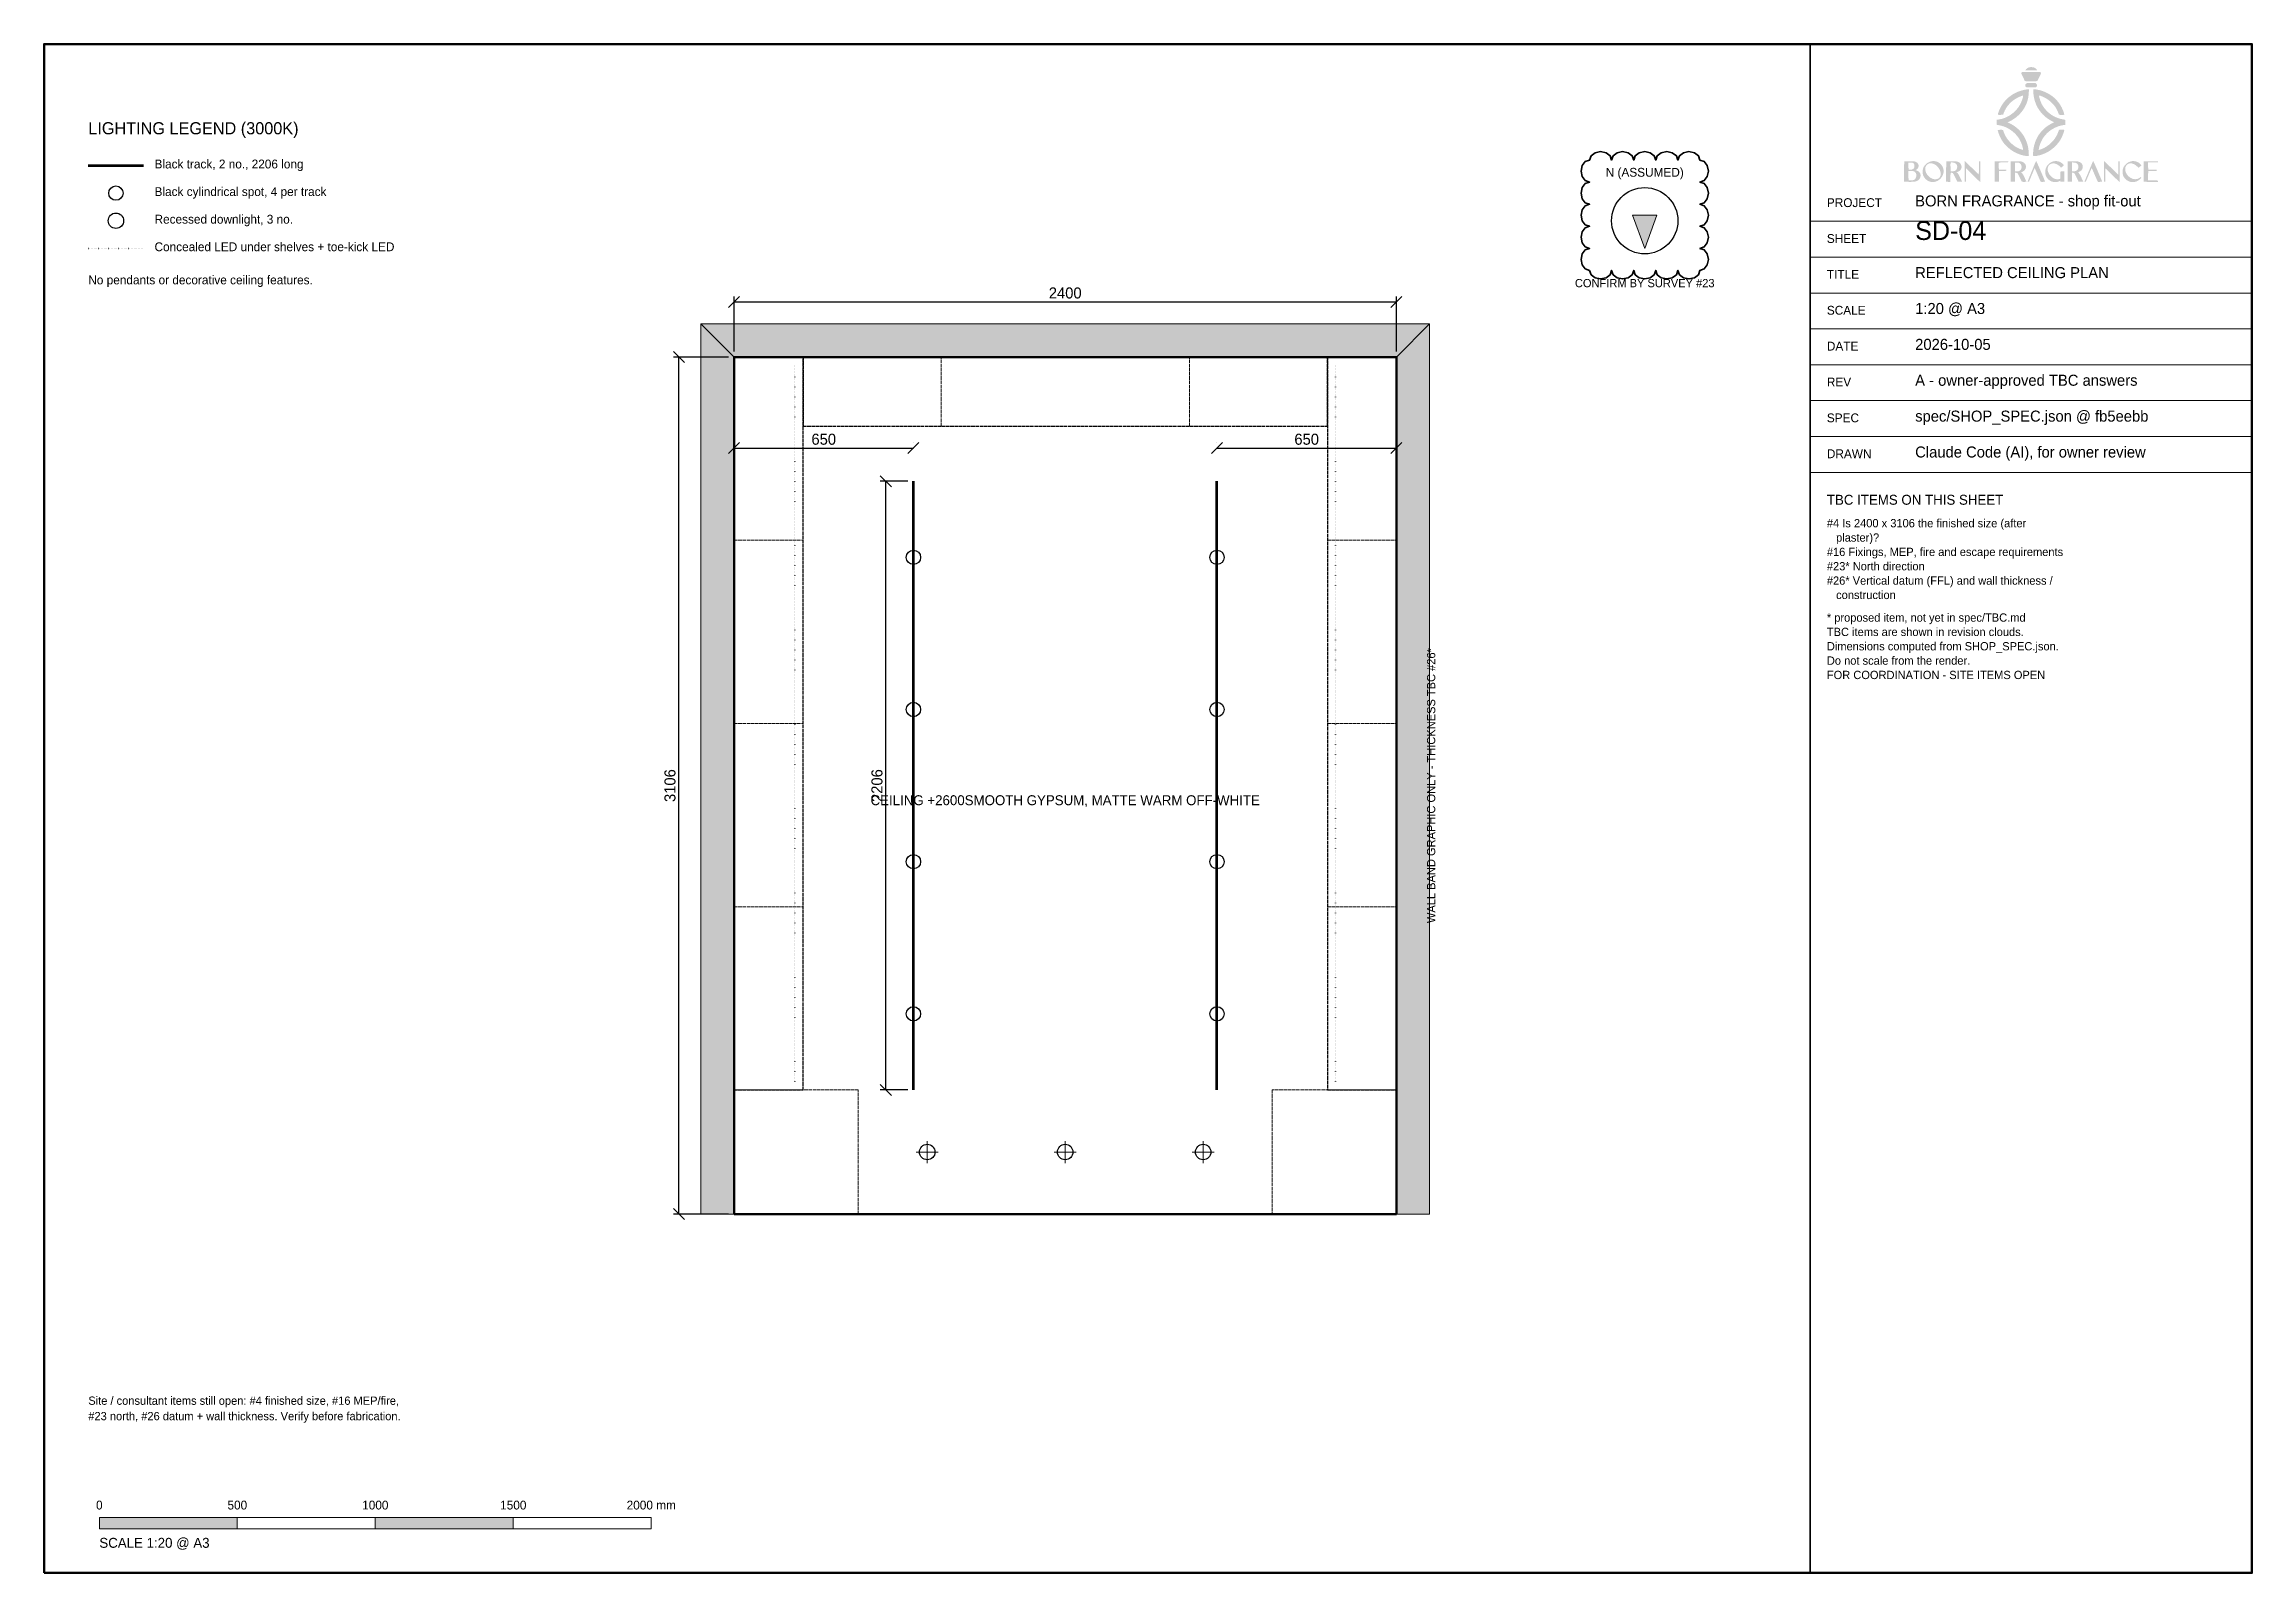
# Model space of a CAD drawing. Header units: millimetres. Extents: x 200 to 8200, y 200 to 5740.
import ezdxf
from ezdxf.enums import TextEntityAlignment as Align

# ---------------------------------------------------------------- set-up
doc = ezdxf.new("R2010")
doc.units = ezdxf.units.MM
doc.header["$LTSCALE"] = 10
doc.linetypes.add('DASHED', pattern=[1.524, 1.27, -0.254])
doc.linetypes.add('DOT', pattern=[0.508, 0, -0.508])
for name, color, linetype in [('A-DIMS', 4, 'Continuous'), ('A-FURN', 7, 'Continuous'), ('A-SHEET', 7, 'Continuous'), ('A-TBC-CLOUD', 1, 'Continuous'), ('A-TEXT', 7, 'Continuous'), ('A-WALL', 8, 'Continuous'), ('E-LED', 7, 'Continuous'), ('E-LIGHT', 7, 'Continuous'), ('E-TRACK', 7, 'Continuous')]:
    doc.layers.add(name, color=color, linetype=linetype)
doc.dimstyles.new('BF20', dxfattribs={"dimtxt": 40, "dimasz": 30, "dimexe": 20, "dimexo": 20, "dimgap": 12, "dimtad": 1, "dimdec": 0, "dimtsz": 20, "dimcen": 2.5, "dimazin": 3, "dimtfac": 1, "dimtmove": 0, "dimatfit": 3})

msp = doc.modelspace()

# ---------------------------------------------------------------- texts
at = {"layer": 'A-SHEET'}
for s, p in [('N (ASSUMED)', (6000, 5250)), ('0', (400, 420)), ('500', (900, 420)), ('1000', (1400, 420)), ('1500', (1900, 420)), ('2000 mm', (2400, 420))]:
    msp.add_text(s, height=32, dxfattribs=at).set_placement(p, align=Align.BOTTOM_CENTER)
for s, height, p in [('PROJECT', 32, (6660, 5140)), ('BORN FRAGRANCE - shop fit-out', 40, (6980, 5140)), ('SHEET', 32, (6660, 5010)), ('SD-04', 68, (6980, 5010)), ('TITLE', 32, (6660, 4880)), ('REFLECTED CEILING PLAN', 40, (6980, 4880)), ('1:20 @ A3', 40, (6980, 4750)), ('SCALE', 32, (6660, 4750)), ('DATE', 32, (6660, 4620)), ('2026-10-05', 40, (6980, 4620)), ('REV', 32, (6660, 4490)), ('A - owner-approved TBC answers', 40, (6980, 4490)), ('SPEC', 32, (6660, 4360)), ('spec/SHOP_SPEC.json @ fb5eebb', 40, (6980, 4360)), ('DRAWN', 32, (6660, 4230)), ('Claude Code (AI), for owner review', 40, (6980, 4230)), ('TBC ITEMS ON THIS SHEET', 36, (6660, 4060)), ('#4 Is 2400 x 3106 the finished size (after', 30, (6660, 3980)), ('   plaster)?', 30, (6660, 3928)), ('#16 Fixings, MEP, fire and escape requirements', 30, (6660, 3876)), ('#23* North direction', 30, (6660, 3824)), ('#26* Vertical datum (FFL) and wall thickness /', 30, (6660, 3772)), ('   construction', 30, (6660, 3720)), ('* proposed item, not yet in spec/TBC.md', 30, (6660, 3638)), ('TBC items are shown in revision clouds.', 30, (6660, 3586)), ('Dimensions computed from SHOP_SPEC.json.', 30, (6660, 3534)), ('Do not scale from the render.', 30, (6660, 3482)), ('FOR COORDINATION - SITE ITEMS OPEN', 30, (6660, 3430)), ('SCALE 1:20 @ A3', 36, (400, 280))]:
    msp.add_text(s, height=height, dxfattribs=at).set_placement(p, align=Align.BOTTOM_LEFT)
at = {"layer": 'A-TBC-CLOUD'}
msp.add_text('CONFIRM BY SURVEY #23', height=30, dxfattribs=at).set_placement((6000, 4850), align=Align.BOTTOM_CENTER)
msp.add_text('WALL BAND GRAPHIC ONLY - THICKNESS TBC #26*', height=30, rotation=90, dxfattribs=at).set_placement((5250, 3053), align=Align.BOTTOM_CENTER)
for s, p in [('Site / consultant items still open: #4 finished size, #16 MEP/fire,', (360, 800)), ('#23 north, #26 datum + wall thickness. Verify before fabrication.', (360, 744))]:
    msp.add_text(s, height=30, dxfattribs=at).set_placement(p, align=Align.BOTTOM_LEFT)
at = {"layer": 'A-TEXT'}
for s, height, p in [('LIGHTING LEGEND (3000K)', 44, (360, 5400)), ('Black track, 2 no., 2206 long', 32, (600, 5280)), ('Black cylindrical spot, 4 per track', 32, (600, 5180)), ('Recessed downlight, 3 no.', 32, (600, 5080)), ('Concealed LED under shelves + toe-kick LED', 32, (600, 4980)), ('No pendants or decorative ceiling features.', 32, (360, 4860))]:
    msp.add_text(s, height=height, dxfattribs=at).set_placement(p, align=Align.BOTTOM_LEFT)
msp.add_text('CEILING +2600SMOOTH GYPSUM, MATTE WARM OFF-WHITE', height=36, dxfattribs=at).set_placement((3900, 3000), align=Align.MIDDLE_CENTER)

# ---------------------------------------------------------------- dimensions: what is measured, and where the dimension line sits
at = {"layer": 'A-DIMS'}
for base, p1, p2 in [((2700, 4806), (2700, 4606), (5100, 4606)), ((2700, 4276), (2700, 4276), (3350, 4276)), ((4450, 4276), (4450, 4276), (5100, 4276))]:
    msp.add_linear_dim(base=base, p1=p1, p2=p2, dimstyle='BF20', dxfattribs=at).render()
for base, p1, p2 in [((2500, 1500), (2700, 1500), (2700, 4606)), ((3250, 1950), (3350, 1950), (3350, 4156))]:
    msp.add_linear_dim(base=base, p1=p1, p2=p2, angle=90, dimstyle='BF20', dxfattribs=at).render()

# ---------------------------------------------------------------- hatches: boundary and pattern name
at = {"layer": 'A-SHEET'}
h = msp.add_hatch(color=7, dxfattribs=at)
h.paths.add_polyline_path([(7391.9, 5655.5), (7391.2, 5655.3), (7390.4, 5654.9), (7389.6, 5654.6), (7388.8, 5654.2), (7388, 5653.8), (7387.2, 5653.3), (7386.5, 5652.9), (7385.9, 5652.5), (7384.8, 5651.7), (7383.7, 5650.8), (7382.6, 5649.8), (7381.6, 5648.8), (7380.7, 5647.8), (7380, 5646.9), (7379.6, 5646.2), (7379.4, 5645.7), (7379.8, 5645.6), (7380.9, 5645.4), (7382.7, 5645.3), (7385.1, 5645.2), (7388.2, 5645.2), (7391.9, 5645.1), (7396.1, 5645.1), (7400.8, 5645.1), (7406.9, 5645.1), (7411.8, 5645.1), (7415.5, 5645.2), (7418.3, 5645.2), (7420.2, 5645.4), (7421.4, 5645.5), (7422, 5645.7), (7422.2, 5646), (7422.1, 5646.2), (7421.9, 5646.6), (7421.5, 5647.1), (7421, 5647.7), (7420.4, 5648.4), (7419.7, 5649.1), (7419, 5649.8), (7418.2, 5650.5), (7417.1, 5651.5), (7416.1, 5652.3), (7415.1, 5653.1), (7414.1, 5653.7), (7413.2, 5654.2), (7412.2, 5654.7), (7411.2, 5655.1), (7410, 5655.5), (7407.9, 5656), (7405.6, 5656.4), (7403.2, 5656.6), (7400.7, 5656.7), (7398.3, 5656.7), (7396, 5656.4), (7393.8, 5656.1), (7391.9, 5655.5)])
h.paths.add_polyline_path([(7367.3, 5638.5), (7366.6, 5638), (7366, 5637.5), (7365.6, 5636.8), (7365.2, 5636), (7364.9, 5635.2), (7364.8, 5634.3), (7364.9, 5633.5), (7365.1, 5632.7), (7365.3, 5632.2), (7365.7, 5631.2), (7366.3, 5630), (7367.1, 5628.4), (7367.9, 5626.6), (7368.9, 5624.6), (7369.9, 5622.5), (7370.9, 5620.3), (7372, 5618.1), (7373, 5616), (7373.9, 5614.1), (7374.6, 5612.4), (7375.3, 5611), (7375.8, 5609.9), (7376.1, 5609.1), (7376.2, 5608.8), (7376.2, 5608.6), (7376.3, 5608.4), (7376.4, 5608.2), (7376.6, 5607.9), (7376.8, 5607.7), (7377, 5607.4), (7377.2, 5607.1), (7377.5, 5606.8), (7378, 5606.4), (7378.6, 5606.1), (7379.8, 5605.9), (7381.5, 5605.7), (7384.1, 5605.6), (7387.8, 5605.6), (7392.9, 5605.5), (7399.5, 5605.5), (7404.4, 5605.5), (7408.7, 5605.6), (7412.4, 5605.6), (7415.5, 5605.7), (7418, 5605.8), (7419.8, 5605.9), (7421.1, 5606.1), (7421.8, 5606.3), (7422.2, 5606.5), (7422.6, 5606.8), (7423, 5607.2), (7423.4, 5607.7), (7423.7, 5608.3), (7424.1, 5608.9), (7424.5, 5609.6), (7424.8, 5610.3), (7425.2, 5611.2), (7425.8, 5612.4), (7426.4, 5613.8), (7427.2, 5615.5), (7428.1, 5617.3), (7429.1, 5619.2), (7430, 5621.2), (7431, 5623.2), (7432.7, 5626.7), (7434, 5629.5), (7434.9, 5631.8), (7435.5, 5633.6), (7435.7, 5635), (7435.6, 5636.2), (7435.2, 5637.1), (7434.5, 5637.9), (7434, 5638.4), (7433.2, 5638.7), (7431.6, 5638.9), (7429, 5639.1), (7425.1, 5639.2), (7419.3, 5639.2), (7411.4, 5639.2), (7401, 5639.2), (7393.5, 5639.2), (7386.9, 5639.1), (7381.3, 5639.1), (7376.6, 5639), (7372.8, 5638.9), (7370, 5638.8), (7368.2, 5638.6), (7367.3, 5638.5)])
h.paths.add_polyline_path([(7382.9, 5597.8), (7381.2, 5596.4), (7379.9, 5594.7), (7379.2, 5592.8), (7378.9, 5590.8), (7379, 5588.8), (7379.7, 5586.9), (7380.8, 5585.3), (7382.5, 5584.1), (7384.6, 5583.7), (7388.7, 5583.4), (7394.1, 5583.2), (7400.2, 5583.2), (7406.3, 5583.2), (7411.7, 5583.4), (7415.8, 5583.7), (7417.9, 5584.1), (7419.5, 5585.3), (7420.6, 5586.8), (7421.3, 5588.5), (7421.5, 5590.5), (7421.3, 5592.4), (7420.6, 5594.4), (7419.5, 5596.1), (7417.9, 5597.7), (7417.3, 5598.1), (7416.6, 5598.5), (7415.6, 5598.7), (7414.2, 5598.9), (7412.2, 5599), (7409.3, 5599), (7405.5, 5599), (7400.6, 5599.1), (7395.8, 5599), (7392, 5599), (7389.2, 5599), (7387, 5598.9), (7385.5, 5598.7), (7384.4, 5598.5), (7383.6, 5598.2), (7382.9, 5597.8)])
h.paths.add_polyline_path([(7384.9, 5575.9), (7377.1, 5574.7), (7369.6, 5573), (7362.3, 5571), (7355.3, 5568.7), (7348.5, 5565.9), (7341.9, 5562.7), (7335.4, 5559.1), (7329, 5555), (7321, 5549.1), (7313.5, 5542.6), (7306.6, 5535.5), (7300.3, 5528), (7294.7, 5519.9), (7289.7, 5511.4), (7285.4, 5502.5), (7281.9, 5493.3), (7280.7, 5489.9), (7280, 5487.4), (7279.7, 5485.7), (7280, 5484.6), (7281, 5484), (7282.7, 5483.8), (7285.4, 5483.8), (7289.1, 5483.8), (7298.5, 5484), (7300.4, 5489.2), (7304.9, 5499.6), (7310.3, 5509.3), (7316.7, 5518.3), (7324.1, 5526.5), (7332.3, 5533.9), (7341.4, 5540.4), (7351.3, 5546.1), (7361.9, 5550.8), (7363.1, 5551.2), (7364.2, 5551.6), (7365.3, 5552), (7366.4, 5552.4), (7367.4, 5552.7), (7368.2, 5553), (7368.9, 5553.2), (7369.4, 5553.3), (7371.5, 5553.8), (7370.9, 5550), (7370, 5545.8), (7368.6, 5541), (7366.8, 5535.9), (7364.6, 5530.6), (7362.1, 5525.2), (7359.4, 5520.1), (7356.6, 5515.2), (7353.7, 5510.9), (7348.4, 5504.2), (7342.6, 5497.8), (7336.2, 5491.9), (7329.4, 5486.5), (7322.2, 5481.6), (7314.7, 5477.3), (7307, 5473.7), (7299.1, 5470.7), (7297.6, 5470.3), (7296, 5469.8), (7294.1, 5469.3), (7292.1, 5468.9), (7290.1, 5468.4), (7288, 5468), (7286, 5467.6), (7284.1, 5467.2), (7275.4, 5465.8), (7275.1, 5457.2), (7275, 5455.4), (7275, 5453.8), (7275, 5452.3), (7274.9, 5451), (7275, 5449.8), (7275, 5448.9), (7275, 5448.3), (7275.1, 5448.1), (7275.3, 5448), (7275.8, 5447.8), (7276.6, 5447.6), (7277.7, 5447.3), (7278.9, 5447.1), (7280.3, 5446.8), (7281.9, 5446.5), (7283.5, 5446.2), (7291.7, 5444.5), (7299.6, 5442.2), (7307.3, 5439.3), (7314.8, 5435.7), (7322, 5431.6), (7328.9, 5426.9), (7335.5, 5421.6), (7341.9, 5415.7), (7346, 5411.3), (7349.9, 5406.8), (7353.3, 5402.3), (7356.5, 5397.6), (7359.4, 5392.7), (7362, 5387.7), (7364.3, 5382.5), (7366.3, 5377.1), (7367.6, 5373.3), (7368.7, 5369.7), (7369.6, 5366.2), (7370.3, 5363.1), (7370.7, 5360.5), (7370.9, 5358.4), (7370.8, 5357.1), (7370.5, 5356.7), (7369.6, 5356.8), (7368.1, 5357.3), (7366.1, 5357.9), (7363.8, 5358.8), (7361.2, 5359.8), (7358.6, 5360.9), (7356, 5362), (7353.6, 5363.2), (7349.5, 5365.2), (7345.7, 5367.3), (7342.2, 5369.4), (7338.8, 5371.8), (7335.4, 5374.3), (7332.1, 5377.1), (7328.7, 5380.1), (7325.3, 5383.5), (7321, 5388), (7317.1, 5392.5), (7313.6, 5397.1), (7310.4, 5401.9), (7307.5, 5406.8), (7304.9, 5412), (7302.5, 5417.4), (7300.4, 5423.2), (7298.3, 5429.1), (7294.6, 5429.5), (7293.8, 5429.5), (7292.7, 5429.6), (7291.5, 5429.6), (7290.3, 5429.6), (7288.9, 5429.6), (7287.6, 5429.6), (7286.2, 5429.5), (7284.9, 5429.4), (7283.2, 5429.3), (7281.9, 5429.2), (7280.8, 5429.1), (7280.1, 5428.9), (7279.6, 5428.8), (7279.3, 5428.6), (7279.2, 5428.3), (7279.2, 5428), (7279.3, 5427.7), (7279.4, 5427.3), (7279.6, 5426.7), (7279.8, 5426), (7279.9, 5425.3), (7280.1, 5424.5), (7280.4, 5423.6), (7280.6, 5422.8), (7281.6, 5419.1), (7283, 5415.1), (7284.6, 5410.8), (7286.5, 5406.4), (7288.5, 5402), (7290.6, 5397.7), (7292.7, 5393.8), (7294.8, 5390.3), (7301.9, 5380.5), (7309.9, 5371.5), (7318.7, 5363.3), (7328.4, 5355.9), (7338.8, 5349.4), (7349.7, 5344), (7361.1, 5339.6), (7373, 5336.3), (7376.3, 5335.7), (7379.5, 5335.1), (7382.6, 5334.6), (7385.4, 5334.3), (7387.8, 5334.1), (7389.7, 5334.1), (7391, 5334.2), (7391.6, 5334.5), (7391.8, 5335.7), (7391.9, 5338.4), (7391.8, 5342), (7391.6, 5346.3), (7391.2, 5350.9), (7390.8, 5355.6), (7390.3, 5359.8), (7389.8, 5363.4), (7388, 5372.2), (7385.4, 5380.9), (7382.3, 5389.4), (7378.5, 5397.8), (7374.2, 5405.9), (7369.3, 5413.5), (7364, 5420.7), (7358.3, 5427.3), (7356.2, 5429.4), (7353.9, 5431.6), (7351.3, 5433.9), (7348.5, 5436.2), (7345.6, 5438.5), (7342.7, 5440.8), (7339.7, 5443), (7336.6, 5445.1), (7334.6, 5446.4), (7332, 5447.9), (7329.1, 5449.6), (7326, 5451.2), (7322.9, 5452.8), (7320, 5454.2), (7317.5, 5455.3), (7315.6, 5456.1), (7315.2, 5456.3), (7314.9, 5456.4), (7314.7, 5456.5), (7314.7, 5456.6), (7314.8, 5456.8), (7315, 5456.9), (7315.4, 5457.1), (7315.9, 5457.3), (7322.1, 5460.1), (7328, 5463.1), (7333.6, 5466.4), (7339, 5469.9), (7344.2, 5473.7), (7349.3, 5477.8), (7354.3, 5482.3), (7359.2, 5487.2), (7366.5, 5495.6), (7373, 5504.6), (7378.5, 5514.1), (7383.2, 5524), (7386.8, 5534.5), (7389.5, 5545.2), (7391.2, 5556.3), (7391.9, 5567.7), (7392.1, 5576), (7389.5, 5576.1), (7388.9, 5576.1), (7388.3, 5576.1), (7387.7, 5576.1), (7387.1, 5576.1), (7386.5, 5576.1), (7385.9, 5576), (7385.4, 5576), (7384.9, 5575.9)])
h.paths.add_polyline_path([(7408.1, 5575.3), (7408, 5574.1), (7407.9, 5571.8), (7408, 5568.7), (7408.2, 5565.2), (7408.5, 5561.3), (7408.8, 5557.5), (7409.2, 5554), (7409.6, 5551.1), (7412.9, 5536.4), (7417.8, 5522.5), (7424.2, 5509.4), (7432.1, 5497.3), (7441.4, 5486.2), (7452, 5476.3), (7463.8, 5467.7), (7476.8, 5460.3), (7478.2, 5459.7), (7479.5, 5459), (7480.7, 5458.4), (7481.6, 5457.8), (7482.4, 5457.3), (7483, 5456.9), (7483.3, 5456.6), (7483.3, 5456.5), (7483.1, 5456.4), (7482.8, 5456.2), (7482.4, 5456), (7481.9, 5455.7), (7481.3, 5455.5), (7480.7, 5455.2), (7480, 5454.9), (7479.2, 5454.6), (7476.9, 5453.5), (7474.2, 5452.1), (7471.2, 5450.5), (7468, 5448.7), (7464.8, 5446.8), (7461.7, 5444.9), (7458.8, 5442.9), (7456.2, 5441.1), (7452, 5437.8), (7447.7, 5434), (7443.5, 5430), (7439.4, 5425.6), (7435.4, 5421.1), (7431.7, 5416.5), (7428.3, 5411.8), (7425.2, 5407.1), (7421.2, 5399.9), (7417.6, 5392.1), (7414.5, 5384), (7411.9, 5375.6), (7409.8, 5367.1), (7408.4, 5358.5), (7407.6, 5350.1), (7407.4, 5342), (7407.6, 5334.3), (7412.3, 5334.4), (7416.4, 5334.6), (7420.9, 5335.2), (7425.7, 5336.2), (7430.8, 5337.4), (7435.9, 5338.9), (7441.1, 5340.6), (7446.2, 5342.5), (7451.1, 5344.6), (7456.2, 5347.1), (7461.2, 5349.8), (7465.9, 5352.6), (7470.4, 5355.6), (7474.8, 5358.9), (7479.1, 5362.3), (7483.3, 5366), (7487.4, 5369.9), (7492.5, 5375.2), (7497, 5380.3), (7501, 5385.5), (7504.7, 5390.6), (7507.9, 5396), (7510.8, 5401.5), (7513.5, 5407.4), (7515.9, 5413.6), (7517.1, 5417), (7518.1, 5419.9), (7518.9, 5422.5), (7519.5, 5424.6), (7519.9, 5426.4), (7520.1, 5427.7), (7520.1, 5428.7), (7519.9, 5429.2), (7518.9, 5429.5), (7516.8, 5429.7), (7514, 5429.8), (7510.8, 5429.9), (7507.6, 5429.9), (7504.8, 5429.8), (7502.6, 5429.7), (7501.5, 5429.4), (7501.3, 5429.2), (7501.1, 5428.8), (7500.8, 5428.2), (7500.5, 5427.4), (7500.1, 5426.6), (7499.8, 5425.6), (7499.4, 5424.5), (7499, 5423.4), (7495.4, 5414.2), (7490.8, 5405.2), (7485.2, 5396.7), (7478.8, 5388.6), (7471.6, 5381.2), (7463.7, 5374.5), (7455.3, 5368.5), (7446.4, 5363.5), (7443.7, 5362.2), (7440.8, 5361), (7437.7, 5359.7), (7434.8, 5358.6), (7432.2, 5357.7), (7430, 5357), (7428.5, 5356.7), (7427.8, 5356.7), (7427.7, 5357.4), (7427.8, 5358.8), (7428.2, 5360.9), (7428.6, 5363.3), (7429.2, 5366.1), (7429.9, 5368.9), (7430.6, 5371.6), (7431.4, 5374.1), (7435.1, 5384.1), (7439.8, 5393.6), (7445.3, 5402.4), (7451.8, 5410.7), (7459, 5418.3), (7467.1, 5425.2), (7475.9, 5431.3), (7485.5, 5436.6), (7489.3, 5438.4), (7493.1, 5440.1), (7496.9, 5441.5), (7500.8, 5442.9), (7504.8, 5444), (7508.8, 5445), (7513.1, 5445.9), (7517.5, 5446.7), (7524.3, 5447.7), (7524.4, 5456.2), (7524.5, 5457.9), (7524.5, 5459.5), (7524.4, 5461), (7524.4, 5462.3), (7524.4, 5463.5), (7524.3, 5464.4), (7524.2, 5465), (7524.1, 5465.3), (7523.9, 5465.5), (7523.4, 5465.7), (7522.7, 5465.9), (7521.8, 5466.2), (7520.8, 5466.4), (7519.7, 5466.7), (7518.4, 5466.9), (7517.1, 5467.1), (7505.4, 5469.6), (7494.1, 5473.3), (7483.4, 5478.2), (7473.4, 5484.2), (7464, 5491.4), (7455.4, 5499.6), (7447.6, 5508.9), (7440.8, 5519.1), (7438.9, 5522.5), (7437.1, 5526.3), (7435.3, 5530.6), (7433.6, 5535), (7432.1, 5539.5), (7430.8, 5543.8), (7429.8, 5547.8), (7429.1, 5551.3), (7429, 5552.2), (7429.1, 5553), (7429.3, 5553.4), (7429.8, 5553.7), (7430.6, 5553.7), (7431.8, 5553.4), (7433.3, 5553), (7435.3, 5552.3), (7442.6, 5549.5), (7449.8, 5546), (7456.8, 5542), (7463.5, 5537.3), (7469.9, 5532.2), (7476, 5526.5), (7481.6, 5520.5), (7486.6, 5514.2), (7488.1, 5511.9), (7489.9, 5509.1), (7491.7, 5505.7), (7493.6, 5502.1), (7495.4, 5498.4), (7497, 5494.9), (7498.4, 5491.7), (7499.4, 5489), (7499.7, 5488.1), (7500, 5487.3), (7500.3, 5486.5), (7500.6, 5485.8), (7500.9, 5485.2), (7501.1, 5484.7), (7501.4, 5484.4), (7501.5, 5484.2), (7502.6, 5484), (7504.8, 5483.8), (7507.8, 5483.7), (7511.1, 5483.7), (7514.4, 5483.7), (7517.3, 5483.8), (7519.4, 5484), (7520.3, 5484.2), (7520.3, 5484.7), (7520.2, 5485.8), (7519.8, 5487.3), (7519.3, 5489.2), (7518.7, 5491.3), (7518, 5493.6), (7517.2, 5496), (7516.3, 5498.4), (7511.2, 5510.1), (7505, 5521), (7497.8, 5531), (7489.6, 5540.3), (7480.4, 5548.6), (7470.3, 5556), (7459.3, 5562.4), (7447.5, 5567.9), (7444.2, 5569.1), (7441.1, 5570.3), (7438.1, 5571.3), (7435.1, 5572.1), (7432.1, 5572.9), (7429, 5573.7), (7425.6, 5574.4), (7421.9, 5575.1), (7418.8, 5575.6), (7416.1, 5576), (7413.8, 5576.2), (7411.9, 5576.3), (7410.4, 5576.3), (7409.3, 5576.1), (7408.5, 5575.8), (7408.1, 5575.3)])
h.paths.add_polyline_path([(7038.9, 5315.4), (7033.3, 5313.8), (7028.1, 5311.6), (7023.4, 5308.8), (7019.1, 5305.5), (7015.5, 5301.7), (7012.4, 5297.4), (7010, 5292.8), (7008.3, 5287.8), (7007.5, 5283.8), (7007.1, 5279.8), (7007.1, 5275.8), (7007.4, 5271.9), (7008.1, 5268), (7009.2, 5264.4), (7010.7, 5261), (7012.5, 5257.8), (7016.9, 5252.1), (7022.1, 5247.4), (7027.8, 5243.9), (7033.9, 5241.5), (7040.4, 5240.3), (7047, 5240.3), (7053.6, 5241.5), (7060.1, 5244.1), (7062.9, 5245.6), (7065.7, 5247.5), (7068.4, 5249.7), (7071, 5252.1), (7073.4, 5254.7), (7075.6, 5257.4), (7077.4, 5260), (7078.9, 5262.7), (7080.7, 5266.9), (7082, 5271), (7082.8, 5275.1), (7083.1, 5279.2), (7083, 5283.3), (7082.2, 5287.3), (7081, 5291.4), (7079.3, 5295.4), (7077.3, 5299.2), (7074.8, 5302.6), (7071.9, 5305.7), (7068.8, 5308.5), (7065.3, 5310.8), (7061.5, 5312.8), (7057.5, 5314.4), (7053.3, 5315.5), (7051.2, 5315.9), (7049.3, 5316.1), (7047.6, 5316.3), (7046, 5316.4), (7044.4, 5316.3), (7042.8, 5316.1), (7040.9, 5315.8), (7038.9, 5315.4)])
h.paths.add_polyline_path([(7159.5, 5316.1), (7159.4, 5315.2), (7159.3, 5313), (7159.3, 5309.4), (7159.2, 5304.8), (7159.1, 5299.3), (7159.1, 5292.9), (7159.1, 5285.9), (7159.1, 5278.5), (7159.1, 5241.3), (7161.6, 5241.3), (7164.2, 5241.3), (7164.4, 5265.4), (7164.6, 5289.6), (7178.5, 5276), (7181.5, 5273), (7184.8, 5269.9), (7188.2, 5266.6), (7191.6, 5263.2), (7195, 5259.9), (7198.1, 5256.8), (7201, 5254), (7203.5, 5251.5), (7205.8, 5249.3), (7207.9, 5247.3), (7209.9, 5245.5), (7211.6, 5243.8), (7213.1, 5242.5), (7214.2, 5241.5), (7215, 5240.9), (7215.4, 5240.6), (7215.6, 5241.2), (7215.7, 5242.7), (7215.8, 5245.4), (7215.9, 5249.3), (7216, 5254.4), (7216.1, 5260.9), (7216.1, 5268.9), (7216.1, 5278.3), (7216.1, 5315.9), (7213.7, 5315.7), (7211.2, 5315.5), (7210.9, 5291.2), (7210.6, 5266.9), (7187.9, 5289.3), (7178.8, 5298.2), (7172, 5304.9), (7167, 5309.7), (7163.6, 5313), (7161.5, 5314.9), (7160.3, 5315.9), (7159.8, 5316.2), (7159.5, 5316.1)])
h.paths.add_polyline_path([(7413.2, 5305.5), (7412.3, 5303.3), (7411.4, 5301.2), (7410.6, 5299.3), (7409.9, 5297.7), (7409.4, 5296.3), (7409, 5295.2), (7408.7, 5294.5), (7408.6, 5294.2), (7408.5, 5293.9), (7408.3, 5293.3), (7408, 5292.5), (7407.5, 5291.4), (7407, 5290.1), (7406.4, 5288.6), (7405.7, 5286.9), (7405, 5285.2), (7404.1, 5283.1), (7403, 5280.5), (7401.8, 5277.5), (7400.4, 5274.2), (7398.9, 5270.6), (7397.5, 5267), (7396, 5263.3), (7394.5, 5259.8), (7393.1, 5256.4), (7391.9, 5253.2), (7390.7, 5250.2), (7389.6, 5247.6), (7388.7, 5245.4), (7388, 5243.7), (7387.6, 5242.6), (7387.4, 5242.1), (7387.3, 5241.8), (7387.3, 5241.7), (7387.5, 5241.5), (7387.7, 5241.4), (7388, 5241.4), (7388.5, 5241.4), (7389.1, 5241.4), (7389.8, 5241.4), (7392.5, 5241.6), (7396.2, 5250.7), (7397.1, 5252.7), (7398, 5254.9), (7399, 5257.3), (7400, 5259.8), (7401, 5262.2), (7402, 5264.6), (7402.9, 5266.8), (7403.7, 5268.8), (7406.1, 5274.7), (7408, 5279.4), (7409.6, 5283.2), (7410.9, 5286.1), (7411.8, 5288.2), (7412.5, 5289.6), (7412.9, 5290.3), (7413.2, 5290.6), (7413.3, 5290.5), (7413.4, 5290.5), (7413.5, 5290.4), (7413.6, 5290.2), (7413.7, 5290.1), (7413.8, 5289.9), (7413.9, 5289.6), (7414, 5289.4), (7414.2, 5288.9), (7414.6, 5287.9), (7415.2, 5286.3), (7416, 5284.4), (7417, 5282.2), (7418.1, 5279.7), (7419.3, 5276.9), (7420.6, 5274), (7421.9, 5271), (7423.3, 5267.8), (7424.7, 5264.5), (7426.1, 5261.3), (7427.4, 5258.2), (7428.7, 5255.3), (7429.8, 5252.7), (7430.7, 5250.6), (7432, 5247.6), (7433, 5245.3), (7433.7, 5243.7), (7434.4, 5242.6), (7434.9, 5241.9), (7435.5, 5241.4), (7436.2, 5241.2), (7437, 5241.1), (7437.5, 5241), (7438.3, 5241), (7439.3, 5240.9), (7440.3, 5240.9), (7441.5, 5240.9), (7442.7, 5241), (7443.9, 5241), (7445.1, 5241.1), (7446.9, 5241.2), (7448.3, 5241.3), (7449.3, 5241.5), (7449.9, 5241.6), (7450.3, 5241.8), (7450.5, 5242.1), (7450.5, 5242.5), (7450.4, 5242.9), (7448.8, 5247.4), (7445.1, 5256.3), (7440.1, 5268.2), (7434.4, 5281.4), (7428.8, 5294.4), (7423.8, 5305.6), (7420.2, 5313.5), (7418.7, 5316.5), (7418.4, 5316.3), (7418, 5315.6), (7417.4, 5314.6), (7416.7, 5313.3), (7415.9, 5311.6), (7415.1, 5309.8), (7414.2, 5307.7), (7413.2, 5305.5)])
h.paths.add_polyline_path([(7482.5, 5315.5), (7481.5, 5315.3), (7480.4, 5314.9), (7479.2, 5314.5), (7477.9, 5314.1), (7476.6, 5313.6), (7475.3, 5313), (7474, 5312.5), (7472.8, 5311.9), (7465.9, 5307.6), (7460.3, 5302.1), (7455.9, 5295.5), (7452.9, 5288.3), (7451.3, 5280.6), (7451.3, 5272.8), (7452.9, 5265.1), (7456.2, 5257.8), (7457.4, 5256), (7458.6, 5254.3), (7459.8, 5252.8), (7461.1, 5251.3), (7462.5, 5250), (7464.1, 5248.7), (7465.7, 5247.4), (7467.6, 5246.1), (7470, 5244.6), (7472.3, 5243.4), (7474.6, 5242.4), (7476.8, 5241.6), (7479.2, 5241), (7481.6, 5240.7), (7484.3, 5240.4), (7487.3, 5240.4), (7489.9, 5240.4), (7492.2, 5240.5), (7494.3, 5240.7), (7496.3, 5241.1), (7498.2, 5241.6), (7500, 5242.2), (7502, 5243), (7504, 5244), (7506.5, 5245.2), (7506.5, 5243.3), (7506.5, 5242.9), (7506.5, 5242.6), (7506.6, 5242.2), (7506.7, 5241.9), (7506.8, 5241.6), (7506.9, 5241.4), (7507.1, 5241.3), (7507.3, 5241.2), (7507.6, 5241.1), (7508.1, 5241.1), (7508.8, 5241.1), (7509.7, 5241.1), (7510.7, 5241.1), (7511.9, 5241.1), (7513.1, 5241.1), (7514.4, 5241.2), (7520.7, 5241.4), (7520.6, 5260), (7520.4, 5278.6), (7515.5, 5278.8), (7514.5, 5278.8), (7513.5, 5278.8), (7512.5, 5278.8), (7511.5, 5278.8), (7510.6, 5278.8), (7509.8, 5278.7), (7509.1, 5278.6), (7508.6, 5278.6), (7506.5, 5278.2), (7506.5, 5265.4), (7506.5, 5252.5), (7504.7, 5251.7), (7504.2, 5251.5), (7503.5, 5251.3), (7502.7, 5251.1), (7501.8, 5251), (7500.7, 5250.8), (7499.6, 5250.7), (7498.4, 5250.6), (7497.3, 5250.5), (7495, 5250.5), (7492.8, 5250.6), (7490.7, 5250.8), (7488.6, 5251.3), (7486.6, 5251.9), (7484.5, 5252.7), (7482.4, 5253.7), (7480.2, 5254.8), (7475.8, 5257.8), (7471.8, 5261.4), (7468.2, 5265.5), (7465.2, 5269.9), (7462.8, 5274.5), (7461, 5279.2), (7460.1, 5283.9), (7460, 5288.3), (7460.2, 5290.3), (7460.7, 5292.2), (7461.3, 5294.2), (7462.1, 5296.2), (7463, 5298), (7463.9, 5299.7), (7465, 5301.1), (7466.1, 5302.2), (7469.7, 5304.9), (7473.5, 5306.7), (7477.6, 5307.7), (7481.9, 5307.9), (7486.2, 5307.3), (7490.7, 5305.9), (7495.3, 5303.6), (7499.8, 5300.6), (7500.7, 5299.9), (7501.6, 5299.2), (7502.5, 5298.4), (7503.3, 5297.7), (7504.1, 5296.9), (7504.8, 5296.2), (7505.5, 5295.6), (7505.9, 5295), (7506.4, 5294.5), (7506.8, 5294), (7507.2, 5293.6), (7507.6, 5293.2), (7507.9, 5292.9), (7508.2, 5292.7), (7508.4, 5292.5), (7508.6, 5292.5), (7509.3, 5292.8), (7510.5, 5293.7), (7512.1, 5295), (7513.9, 5296.5), (7515.6, 5298.1), (7517.1, 5299.5), (7518.2, 5300.7), (7518.7, 5301.4), (7518.4, 5302.1), (7517.7, 5303.2), (7516.4, 5304.5), (7514.9, 5306), (7513, 5307.6), (7511.1, 5309.1), (7509.2, 5310.5), (7507.5, 5311.6), (7504.5, 5313), (7501.5, 5314.2), (7498.3, 5315.2), (7495.1, 5315.8), (7491.9, 5316.2), (7488.7, 5316.2), (7485.5, 5316), (7482.5, 5315.5)])
h.paths.add_polyline_path([(7620, 5305.5), (7619.1, 5303.3), (7618.2, 5301.2), (7617.4, 5299.3), (7616.7, 5297.6), (7616.1, 5296.2), (7615.7, 5295.1), (7615.4, 5294.4), (7615.3, 5294.1), (7615.3, 5293.9), (7615.2, 5293.7), (7615.1, 5293.3), (7615, 5292.9), (7614.8, 5292.5), (7614.6, 5292), (7614.3, 5291.5), (7614.1, 5290.9), (7613.5, 5289.7), (7612.7, 5288), (7611.7, 5285.5), (7610.3, 5282.2), (7608.5, 5277.9), (7606.3, 5272.7), (7603.6, 5266.4), (7600.4, 5258.8), (7599.7, 5257.1), (7599, 5255.3), (7598.2, 5253.5), (7597.5, 5251.8), (7596.8, 5250.1), (7596.2, 5248.6), (7595.6, 5247.3), (7595.2, 5246.3), (7594.8, 5245.4), (7594.4, 5244.5), (7594.1, 5243.7), (7593.8, 5243), (7593.6, 5242.4), (7593.4, 5242), (7593.3, 5241.7), (7593.3, 5241.5), (7593.4, 5241.5), (7593.5, 5241.4), (7593.8, 5241.4), (7594.1, 5241.4), (7594.5, 5241.4), (7594.9, 5241.4), (7595.4, 5241.4), (7595.9, 5241.4), (7598.6, 5241.6), (7601, 5247.5), (7604.2, 5255), (7606.9, 5261.5), (7609.2, 5267), (7611.1, 5271.5), (7612.7, 5275.2), (7614, 5278.3), (7615.1, 5280.8), (7616, 5282.8), (7616.5, 5283.9), (7617, 5285), (7617.4, 5286.1), (7617.8, 5287.1), (7618.2, 5288), (7618.5, 5288.8), (7618.7, 5289.4), (7618.9, 5289.8), (7619, 5290.1), (7619.1, 5290.4), (7619.2, 5290.6), (7619.4, 5290.7), (7619.5, 5290.8), (7619.7, 5290.9), (7619.8, 5290.9), (7619.9, 5290.8), (7620.1, 5290.4), (7620.5, 5289.6), (7621.1, 5288.4), (7621.8, 5286.8), (7622.7, 5284.9), (7623.6, 5282.7), (7624.6, 5280.4), (7625.7, 5277.9), (7630.3, 5267.3), (7633.9, 5258.9), (7636.7, 5252.4), (7638.8, 5247.8), (7640.3, 5244.5), (7641.4, 5242.5), (7642.1, 5241.5), (7642.6, 5241.1), (7643.9, 5240.9), (7645.9, 5240.9), (7648.3, 5241), (7650.9, 5241.1), (7653.4, 5241.4), (7655.5, 5241.6), (7656.9, 5241.9), (7657.5, 5242.2), (7657.4, 5242.4), (7657.3, 5242.9), (7657.1, 5243.5), (7656.8, 5244.2), (7656.4, 5245.1), (7656, 5246), (7655.6, 5247), (7655.1, 5248.1), (7654.6, 5249.4), (7653.9, 5251), (7653, 5253), (7652.1, 5255.2), (7651.1, 5257.6), (7650, 5260), (7649, 5262.5), (7648, 5265), (7643.8, 5274.7), (7639.9, 5284.1), (7636.1, 5292.8), (7632.7, 5300.5), (7629.9, 5306.9), (7627.6, 5311.9), (7626, 5315.1), (7625.3, 5316.3), (7625.1, 5316.1), (7624.7, 5315.5), (7624.1, 5314.5), (7623.5, 5313.2), (7622.7, 5311.6), (7621.9, 5309.8), (7620.9, 5307.7), (7620, 5305.5)])
h.paths.add_polyline_path([(7764.9, 5315.8), (7757.8, 5313.9), (7751.3, 5311), (7745.6, 5307.1), (7740.7, 5302.3), (7736.7, 5296.8), (7733.8, 5290.7), (7731.9, 5284), (7731.3, 5276.9), (7731.8, 5270.5), (7733.4, 5264.5), (7735.9, 5258.9), (7739.3, 5253.9), (7743.5, 5249.5), (7748.5, 5245.8), (7754.2, 5242.9), (7760.5, 5240.9), (7762.7, 5240.5), (7765, 5240.2), (7767.6, 5240.1), (7770.1, 5240.2), (7772.8, 5240.4), (7775.3, 5240.8), (7777.7, 5241.3), (7780, 5241.9), (7782.1, 5242.7), (7784.3, 5243.7), (7786.5, 5244.9), (7788.7, 5246.2), (7790.9, 5247.7), (7792.9, 5249.2), (7794.8, 5250.7), (7796.5, 5252.3), (7799.7, 5255.6), (7798.3, 5256.9), (7796.9, 5258.3), (7794.3, 5256.3), (7793.7, 5255.8), (7793, 5255.4), (7792.2, 5254.8), (7791.4, 5254.3), (7790.5, 5253.8), (7789.6, 5253.3), (7788.8, 5252.9), (7788, 5252.5), (7786.8, 5251.9), (7785.7, 5251.5), (7784.7, 5251.2), (7783.7, 5251), (7782.5, 5250.8), (7781.1, 5250.8), (7779.4, 5250.7), (7777.4, 5250.7), (7775.3, 5250.7), (7773.5, 5250.8), (7772.1, 5250.9), (7770.9, 5251), (7769.7, 5251.3), (7768.5, 5251.7), (7767.2, 5252.2), (7765.7, 5252.8), (7759.2, 5256.4), (7753.4, 5260.9), (7748.6, 5266.2), (7744.9, 5272.1), (7742.3, 5278.2), (7741, 5284.5), (7741.1, 5290.6), (7742.7, 5296.3), (7744, 5298.7), (7745.5, 5300.9), (7747.3, 5302.8), (7749.4, 5304.4), (7751.6, 5305.8), (7754.1, 5306.8), (7756.7, 5307.5), (7759.5, 5307.9), (7762.5, 5307.9), (7765.6, 5307.5), (7768.8, 5306.6), (7772, 5305.3), (7775.2, 5303.7), (7778.5, 5301.6), (7781.7, 5299.2), (7784.8, 5296.3), (7789.4, 5292), (7794.7, 5296.2), (7795.8, 5297), (7796.8, 5297.9), (7797.7, 5298.6), (7798.5, 5299.3), (7799.1, 5299.9), (7799.6, 5300.3), (7799.9, 5300.7), (7800, 5300.9), (7800, 5301), (7799.7, 5301.4), (7799.3, 5301.8), (7798.8, 5302.4), (7798.2, 5303.1), (7797.5, 5303.9), (7796.8, 5304.7), (7795.9, 5305.5), (7794.3, 5307.1), (7792.5, 5308.5), (7790.7, 5309.9), (7788.7, 5311.1), (7786.6, 5312.2), (7784.5, 5313.3), (7782.3, 5314.1), (7780, 5314.9), (7778.4, 5315.3), (7776.5, 5315.7), (7774.5, 5315.9), (7772.4, 5316.1), (7770.3, 5316.2), (7768.3, 5316.2), (7766.5, 5316.1), (7764.9, 5315.8)])
h.paths.add_polyline_path([(6940.5, 5315.4), (6940.4, 5314.6), (6940.3, 5312.4), (6940.2, 5308.9), (6940.1, 5304.3), (6940.1, 5298.8), (6940, 5292.5), (6940, 5285.6), (6940, 5278.2), (6940, 5241.5), (6953.1, 5241.1), (6958.8, 5241), (6963.9, 5241), (6968.6, 5241.1), (6972.8, 5241.3), (6976.4, 5241.7), (6979.6, 5242.1), (6982.2, 5242.6), (6984.3, 5243.3), (6987.7, 5244.7), (6990.6, 5246.5), (6993.2, 5248.5), (6995.3, 5250.9), (6997, 5253.4), (6998.3, 5256.2), (6999.1, 5259.3), (6999.5, 5262.6), (6999.6, 5264.7), (6999.4, 5266.6), (6999.2, 5268.4), (6998.7, 5270.1), (6998, 5271.6), (6997.2, 5273.2), (6996.1, 5274.7), (6994.8, 5276.2), (6993.7, 5277.3), (6992.3, 5278.4), (6990.7, 5279.5), (6989, 5280.5), (6987.3, 5281.4), (6985.7, 5282.1), (6984.3, 5282.6), (6983.3, 5282.8), (6982.7, 5282.8), (6982.3, 5282.9), (6982.2, 5283.1), (6982.2, 5283.4), (6982.5, 5283.7), (6983, 5284.1), (6983.6, 5284.6), (6984.5, 5285), (6985, 5285.4), (6985.6, 5285.8), (6986.2, 5286.2), (6986.8, 5286.8), (6987.4, 5287.4), (6988, 5288), (6988.5, 5288.6), (6989, 5289.2), (6991.1, 5292.6), (6992.2, 5296.2), (6992.4, 5299.8), (6991.7, 5303.3), (6990.2, 5306.6), (6987.9, 5309.5), (6984.7, 5312), (6980.8, 5314), (6979.6, 5314.5), (6978.4, 5314.8), (6977, 5315.1), (6975.1, 5315.3), (6972.5, 5315.4), (6969.2, 5315.5), (6964.8, 5315.6), (6959.1, 5315.7), (6955.5, 5315.7), (6952, 5315.7), (6948.9, 5315.7), (6946.1, 5315.7), (6943.9, 5315.7), (6942.1, 5315.6), (6940.9, 5315.5), (6940.5, 5315.4)])
h.paths.add_polyline_path([(7092.7, 5315.4), (7092.7, 5314.6), (7092.6, 5312.3), (7092.5, 5308.9), (7092.4, 5304.3), (7092.4, 5298.8), (7092.3, 5292.5), (7092.3, 5285.6), (7092.3, 5278.2), (7092.3, 5241.4), (7099.4, 5241), (7100.8, 5240.9), (7102.2, 5240.8), (7103.5, 5240.8), (7104.6, 5240.8), (7105.6, 5240.8), (7106.3, 5240.8), (7106.9, 5240.9), (7107.2, 5240.9), (7107.3, 5241.3), (7107.5, 5242.1), (7107.6, 5243.3), (7107.7, 5245), (7107.8, 5247.1), (7107.8, 5249.6), (7107.9, 5252.6), (7107.9, 5256.1), (7107.9, 5259.1), (7107.9, 5261.9), (7107.9, 5264.5), (7108, 5266.9), (7108.1, 5268.9), (7108.1, 5270.5), (7108.2, 5271.7), (7108.3, 5272.2), (7108.4, 5272.7), (7108.6, 5273), (7108.8, 5273.3), (7109.2, 5273.5), (7109.7, 5273.6), (7110.3, 5273.7), (7111.1, 5273.7), (7112.1, 5273.7), (7113.2, 5273.7), (7114.1, 5273.6), (7114.8, 5273.5), (7115.4, 5273.3), (7115.9, 5273), (7116.4, 5272.6), (7116.9, 5272), (7117.5, 5271.3), (7118.1, 5270.5), (7118.8, 5269.2), (7119.8, 5267.6), (7120.9, 5265.5), (7122.2, 5263.2), (7123.5, 5260.6), (7124.9, 5257.9), (7126.3, 5255.1), (7133.1, 5241.3), (7141.5, 5241.3), (7143.2, 5241.3), (7144.8, 5241.3), (7146.3, 5241.3), (7147.5, 5241.4), (7148.5, 5241.4), (7149.3, 5241.5), (7149.8, 5241.5), (7150, 5241.6), (7149.9, 5241.9), (7149.5, 5242.7), (7148.9, 5243.9), (7148.2, 5245.5), (7147.3, 5247.4), (7146.3, 5249.5), (7145.1, 5251.9), (7143.9, 5254.5), (7141.7, 5258.9), (7139.8, 5262.7), (7138.1, 5265.9), (7136.5, 5268.5), (7135.1, 5270.6), (7133.8, 5272.3), (7132.5, 5273.5), (7131.4, 5274.5), (7129.6, 5275.6), (7131.2, 5276.2), (7133.2, 5277), (7135.1, 5277.8), (7136.9, 5278.7), (7138.6, 5279.6), (7140.1, 5280.5), (7141.5, 5281.4), (7142.5, 5282.2), (7143.3, 5283), (7143.6, 5283.5), (7144.1, 5284), (7144.5, 5284.7), (7145, 5285.5), (7145.4, 5286.2), (7145.9, 5287), (7146.3, 5287.8), (7146.6, 5288.5), (7147.1, 5289.6), (7147.4, 5290.5), (7147.7, 5291.3), (7147.9, 5292.2), (7148, 5293.1), (7148, 5294.1), (7148, 5295.2), (7147.9, 5296.5), (7147.4, 5299.9), (7146.5, 5303), (7145.1, 5305.7), (7143.3, 5308.1), (7141.1, 5310.2), (7138.4, 5311.9), (7135.2, 5313.4), (7131.6, 5314.5), (7130, 5314.9), (7128.3, 5315.2), (7126.6, 5315.4), (7124.5, 5315.6), (7121.9, 5315.7), (7118.7, 5315.8), (7114.7, 5315.8), (7109.8, 5315.8), (7106.5, 5315.8), (7103.3, 5315.8), (7100.4, 5315.8), (7097.9, 5315.7), (7095.8, 5315.6), (7094.2, 5315.6), (7093.2, 5315.5), (7092.7, 5315.4)])
h.paths.add_polyline_path([(7267.8, 5309.5), (7267.8, 5307.6), (7267.7, 5304.6), (7267.7, 5300.7), (7267.7, 5296), (7267.7, 5290.6), (7267.7, 5284.8), (7267.8, 5278.7), (7267.8, 5272.3), (7268, 5241.5), (7273.6, 5241.2), (7274.8, 5241.1), (7275.9, 5241.1), (7277.1, 5241.1), (7278.2, 5241.1), (7279.1, 5241.1), (7280, 5241.1), (7280.7, 5241.2), (7281.2, 5241.3), (7283.2, 5241.7), (7283.2, 5260.6), (7283.2, 5264.4), (7283.2, 5267.9), (7283.3, 5271.2), (7283.3, 5274), (7283.4, 5276.4), (7283.4, 5278.2), (7283.5, 5279.4), (7283.6, 5279.8), (7283.9, 5279.9), (7284.8, 5280), (7286.1, 5280.1), (7287.8, 5280.2), (7289.8, 5280.3), (7292.1, 5280.4), (7294.6, 5280.5), (7297.3, 5280.6), (7310.7, 5281), (7310.7, 5283.2), (7310.7, 5285.4), (7297.2, 5285.4), (7283.6, 5285.4), (7283.2, 5290.1), (7283.1, 5291.2), (7283, 5292.5), (7283, 5294.1), (7282.9, 5295.8), (7282.9, 5297.5), (7282.9, 5299.4), (7282.9, 5301.1), (7283, 5302.9), (7283.2, 5311), (7300, 5311.3), (7304.9, 5311.4), (7308.7, 5311.5), (7311.7, 5311.6), (7313.9, 5311.7), (7315.5, 5311.9), (7316.5, 5312.1), (7317.1, 5312.4), (7317.4, 5312.7), (7317.5, 5312.9), (7317.6, 5313.2), (7317.7, 5313.4), (7317.7, 5313.7), (7317.8, 5314), (7317.8, 5314.3), (7317.7, 5314.5), (7317.7, 5314.8), (7317.4, 5315.1), (7316.7, 5315.3), (7315.4, 5315.5), (7313.3, 5315.7), (7310.2, 5315.7), (7305.8, 5315.8), (7300.1, 5315.8), (7292.6, 5315.8), (7268, 5315.8), (7267.8, 5309.5)])
h.paths.add_polyline_path([(7325.6, 5278.6), (7325.6, 5241.4), (7327.5, 5241.2), (7328, 5241.1), (7328.7, 5241.1), (7329.6, 5241.1), (7330.6, 5241.1), (7331.7, 5241.1), (7332.9, 5241.1), (7334.1, 5241.1), (7335.3, 5241.2), (7341.2, 5241.5), (7341.2, 5257.6), (7341.2, 5273.7), (7345.2, 5273.7), (7346.4, 5273.7), (7347.4, 5273.6), (7348.2, 5273.5), (7348.8, 5273.4), (7349.4, 5273.1), (7349.9, 5272.7), (7350.5, 5272.2), (7351.1, 5271.6), (7351.6, 5270.9), (7352.3, 5269.7), (7353.3, 5268), (7354.4, 5266), (7355.6, 5263.7), (7356.9, 5261.1), (7358.3, 5258.4), (7359.7, 5255.6), (7366.3, 5241.6), (7369.5, 5241.1), (7370.8, 5241), (7372.7, 5240.9), (7375, 5240.9), (7377.4, 5241), (7379.6, 5241.1), (7381.5, 5241.2), (7382.8, 5241.4), (7383.3, 5241.6), (7383.2, 5241.9), (7382.8, 5242.6), (7382.3, 5243.8), (7381.6, 5245.4), (7380.7, 5247.3), (7379.7, 5249.4), (7378.6, 5251.8), (7377.4, 5254.3), (7375.2, 5258.9), (7373.4, 5262.7), (7371.8, 5265.7), (7370.4, 5268.1), (7369.2, 5270.1), (7368.1, 5271.6), (7366.9, 5272.9), (7365.8, 5274), (7365.2, 5274.5), (7364.8, 5274.9), (7364.5, 5275.2), (7364.3, 5275.4), (7364.3, 5275.6), (7364.4, 5275.8), (7364.6, 5275.9), (7365, 5276.1), (7368.8, 5277.6), (7372.2, 5279.5), (7375, 5281.5), (7377.3, 5283.9), (7379.1, 5286.5), (7380.4, 5289.4), (7381.1, 5292.6), (7381.4, 5296.1), (7381, 5299.4), (7380, 5302.6), (7378.4, 5305.6), (7376.2, 5308.3), (7373.4, 5310.6), (7370.2, 5312.6), (7366.6, 5314.1), (7362.6, 5315.2), (7361.6, 5315.3), (7359.9, 5315.4), (7357.8, 5315.5), (7355.2, 5315.6), (7352.3, 5315.7), (7349.2, 5315.8), (7345.8, 5315.8), (7342.4, 5315.8), (7325.6, 5315.8), (7325.6, 5278.6)])
h.paths.add_polyline_path([(7532.4, 5278.6), (7532.4, 5241.3), (7540.2, 5241.3), (7547.9, 5241.3), (7547.9, 5257.5), (7547.9, 5273.7), (7551.5, 5273.7), (7552.6, 5273.7), (7553.4, 5273.6), (7554.2, 5273.5), (7554.8, 5273.4), (7555.3, 5273.2), (7555.8, 5272.9), (7556.2, 5272.5), (7556.7, 5272), (7557.7, 5270.6), (7559.2, 5267.8), (7561.2, 5264), (7563.5, 5259.6), (7565.8, 5255), (7567.9, 5250.6), (7569.8, 5246.7), (7571.1, 5243.7), (7572.1, 5241.3), (7580.7, 5241.3), (7582.5, 5241.3), (7584.1, 5241.3), (7585.6, 5241.3), (7586.9, 5241.4), (7587.9, 5241.4), (7588.7, 5241.5), (7589.2, 5241.5), (7589.4, 5241.6), (7589.3, 5241.9), (7588.9, 5242.8), (7588.3, 5244.1), (7587.4, 5245.9), (7586.4, 5248), (7585.3, 5250.3), (7584, 5252.9), (7582.7, 5255.7), (7580.9, 5259.4), (7579.3, 5262.5), (7578, 5265.1), (7576.8, 5267.2), (7575.7, 5269), (7574.8, 5270.4), (7573.9, 5271.6), (7573.1, 5272.5), (7570.1, 5275.5), (7575.5, 5278.2), (7577.6, 5279.3), (7579.4, 5280.4), (7581, 5281.6), (7582.4, 5282.8), (7583.5, 5284.2), (7584.6, 5285.7), (7585.4, 5287.4), (7586.2, 5289.3), (7587.1, 5292.5), (7587.4, 5295.8), (7587.1, 5299), (7586.2, 5302.1), (7584.9, 5305.1), (7583, 5307.7), (7580.7, 5310), (7577.9, 5311.8), (7575.5, 5313), (7573.2, 5313.9), (7570.8, 5314.6), (7568, 5315.1), (7564.6, 5315.5), (7560.5, 5315.7), (7555.4, 5315.8), (7549.1, 5315.8), (7532.4, 5315.8), (7532.4, 5278.6)])
h.paths.add_polyline_path([(7664.5, 5314.7), (7664.5, 5313.7), (7664.5, 5311.4), (7664.4, 5307.9), (7664.4, 5303.3), (7664.4, 5297.8), (7664.3, 5291.5), (7664.3, 5284.7), (7664.2, 5277.4), (7664, 5241.3), (7666.6, 5241.3), (7669.1, 5241.3), (7669.1, 5265.3), (7669.1, 5270.6), (7669.2, 5275.3), (7669.2, 5279.4), (7669.3, 5282.9), (7669.4, 5285.6), (7669.5, 5287.6), (7669.6, 5288.8), (7669.7, 5289.1), (7670.5, 5288.6), (7672.3, 5286.8), (7675.5, 5283.8), (7680.2, 5279.3), (7686.5, 5273.2), (7694.6, 5265.3), (7704.6, 5255.6), (7716.7, 5243.7), (7717.8, 5242.7), (7718.7, 5241.8), (7719.5, 5241.2), (7720, 5240.9), (7720.4, 5240.7), (7720.7, 5240.8), (7721, 5241), (7721.1, 5241.5), (7721.2, 5242.1), (7721.2, 5243.5), (7721.3, 5245.7), (7721.3, 5248.5), (7721.3, 5251.9), (7721.3, 5255.7), (7721.3, 5259.9), (7721.2, 5264.3), (7721.2, 5269), (7721.2, 5274), (7721.1, 5279.1), (7721.1, 5284.2), (7721.1, 5289.1), (7721, 5293.6), (7721, 5297.7), (7721, 5301.1), (7721, 5315.8), (7718.7, 5315.8), (7716.5, 5315.8), (7716.3, 5291.2), (7716.1, 5266.6), (7690.9, 5291.2), (7685.9, 5296.1), (7681.1, 5300.8), (7676.8, 5304.9), (7673, 5308.6), (7669.8, 5311.6), (7667.4, 5313.9), (7665.8, 5315.3), (7665.2, 5315.8), (7665.1, 5315.8), (7664.9, 5315.7), (7664.8, 5315.6), (7664.7, 5315.5), (7664.7, 5315.3), (7664.6, 5315.1), (7664.5, 5314.9), (7664.5, 5314.7)])
h.paths.add_polyline_path([(7808.5, 5278.7), (7808.5, 5241.5), (7817.1, 5241.1), (7819.1, 5241), (7821.8, 5241), (7824.8, 5240.9), (7828.2, 5240.9), (7831.8, 5240.8), (7835.5, 5240.8), (7839.2, 5240.8), (7842.8, 5240.8), (7860, 5241), (7860, 5243.2), (7860, 5245.5), (7855.1, 5246), (7854, 5246.1), (7852.5, 5246.2), (7850.8, 5246.2), (7849, 5246.2), (7847, 5246.2), (7845, 5246.2), (7843, 5246.2), (7841.1, 5246.1), (7839.1, 5246), (7837.2, 5246), (7835.3, 5246), (7833.4, 5246), (7831.7, 5246), (7830.2, 5246), (7828.9, 5246.1), (7827.9, 5246.2), (7824, 5246.6), (7824.2, 5263.2), (7824.4, 5279.9), (7839.4, 5280), (7854.5, 5280.2), (7854.5, 5282.5), (7854.5, 5284.7), (7839.4, 5284.9), (7824.4, 5285), (7824.2, 5298.2), (7824, 5311.3), (7842, 5311.4), (7860, 5311.6), (7860, 5313.6), (7860, 5315.5), (7834.2, 5315.7), (7808.5, 5315.8), (7808.5, 5278.7)])
h.paths.add_polyline_path([(6957, 5310.9), (6958.4, 5311.1), (6960.2, 5311.1), (6962.2, 5311), (6964.5, 5310.9), (6966.6, 5310.7), (6968.6, 5310.4), (6970.3, 5310), (6971.5, 5309.6), (6972.8, 5308.9), (6974, 5308), (6974.9, 5307), (6975.8, 5305.9), (6976.4, 5304.6), (6976.9, 5303.2), (6977.3, 5301.6), (6977.5, 5299.8), (6977.5, 5297.3), (6977.2, 5294.9), (6976.6, 5292.7), (6975.7, 5290.9), (6974.5, 5289.2), (6973, 5287.9), (6971.3, 5286.8), (6969.3, 5286), (6968.7, 5285.9), (6967.9, 5285.7), (6967, 5285.6), (6966, 5285.6), (6964.9, 5285.5), (6963.7, 5285.5), (6962.5, 5285.5), (6961.4, 5285.5), (6955.9, 5285.7), (6955.7, 5298.1), (6955.5, 5310.6), (6957, 5310.9)])
h.paths.add_polyline_path([(7108.2, 5310.5), (7108.5, 5310.8), (7109.3, 5311.1), (7110.4, 5311.2), (7111.8, 5311.3), (7113.5, 5311.2), (7115.3, 5311.1), (7117.3, 5310.9), (7119.4, 5310.6), (7122.8, 5309.6), (7125.8, 5308.1), (7128.2, 5306), (7130.2, 5303.4), (7131.5, 5300.5), (7132.2, 5297.3), (7132.2, 5293.9), (7131.6, 5290.3), (7130.6, 5287.6), (7129.3, 5285.3), (7127.7, 5283.4), (7125.7, 5281.9), (7123.4, 5280.7), (7120.7, 5279.9), (7117.5, 5279.4), (7114, 5279.2), (7108.2, 5279.2), (7108.1, 5294.4), (7108, 5297.5), (7108, 5300.4), (7108, 5303.1), (7108, 5305.4), (7108.1, 5307.4), (7108.1, 5309), (7108.1, 5310), (7108.2, 5310.5)])
h.paths.add_polyline_path([(7342.3, 5310.9), (7343.4, 5311), (7345.1, 5311.1), (7347.1, 5311), (7349.4, 5310.8), (7351.6, 5310.6), (7353.7, 5310.3), (7355.5, 5310), (7356.7, 5309.6), (7360.5, 5307.2), (7363.3, 5303.8), (7365, 5299.8), (7365.6, 5295.4), (7365.2, 5291), (7363.8, 5286.9), (7361.2, 5283.3), (7357.5, 5280.7), (7356.6, 5280.3), (7355.7, 5280), (7354.8, 5279.7), (7353.8, 5279.5), (7352.7, 5279.4), (7351.4, 5279.3), (7349.9, 5279.3), (7348, 5279.2), (7341.5, 5279.2), (7341.3, 5294.9), (7341.3, 5299.7), (7341.3, 5303.5), (7341.3, 5306.2), (7341.4, 5308.2), (7341.5, 5309.5), (7341.7, 5310.3), (7342, 5310.7), (7342.3, 5310.9)])
h.paths.add_polyline_path([(7547.9, 5295.2), (7547.9, 5311.5), (7554.5, 5311), (7557, 5310.8), (7559.1, 5310.5), (7561, 5310.2), (7562.6, 5309.7), (7563.9, 5309.1), (7565.2, 5308.3), (7566.4, 5307.4), (7567.5, 5306.3), (7568.5, 5305.2), (7569.3, 5304), (7569.9, 5302.8), (7570.5, 5301.4), (7570.9, 5300), (7571.2, 5298.4), (7571.4, 5296.8), (7571.5, 5295), (7571.1, 5291.3), (7570.2, 5288.1), (7568.7, 5285.4), (7566.6, 5283.1), (7563.9, 5281.3), (7560.7, 5280), (7556.9, 5279.2), (7552.7, 5278.9), (7547.9, 5278.9), (7547.9, 5295.2)])
h.paths.add_polyline_path([(7028.4, 5306.5), (7029.4, 5307), (7030.3, 5307.4), (7031.2, 5307.6), (7032.1, 5307.8), (7033.2, 5307.9), (7034.4, 5308), (7035.9, 5307.9), (7037.6, 5307.9), (7039.4, 5307.8), (7040.9, 5307.7), (7042.2, 5307.5), (7043.4, 5307.3), (7044.5, 5307), (7045.6, 5306.6), (7046.9, 5306), (7048.4, 5305.3), (7050.6, 5304.1), (7052.7, 5302.9), (7054.6, 5301.7), (7056.4, 5300.4), (7058.1, 5299), (7059.7, 5297.5), (7061.3, 5295.8), (7062.9, 5293.9), (7066.6, 5288.8), (7069.4, 5283.5), (7071.3, 5278.1), (7072.4, 5272.8), (7072.5, 5267.8), (7071.7, 5263.1), (7069.9, 5258.9), (7067.2, 5255.3), (7065.8, 5254), (7064.2, 5252.9), (7062.5, 5252.1), (7060.7, 5251.4), (7058.7, 5250.9), (7056.5, 5250.6), (7054.1, 5250.5), (7051.4, 5250.5), (7049.5, 5250.6), (7047.9, 5250.8), (7046.5, 5250.9), (7045.3, 5251.2), (7044.1, 5251.6), (7042.7, 5252.1), (7041.3, 5252.7), (7039.5, 5253.6), (7037.9, 5254.4), (7036.4, 5255.2), (7035.1, 5256), (7033.9, 5256.8), (7032.7, 5257.7), (7031.5, 5258.7), (7030.2, 5259.9), (7028.8, 5261.3), (7025.9, 5264.5), (7023.3, 5267.6), (7021.3, 5270.8), (7019.6, 5273.9), (7018.4, 5277.2), (7017.5, 5280.5), (7017, 5284), (7016.8, 5287.6), (7016.8, 5289.3), (7016.9, 5290.7), (7017, 5291.9), (7017.1, 5293), (7017.3, 5294), (7017.6, 5294.9), (7017.9, 5295.9), (7018.4, 5296.9), (7019.1, 5298.3), (7020, 5299.7), (7021.1, 5301.1), (7022.3, 5302.4), (7023.6, 5303.5), (7025.1, 5304.6), (7026.7, 5305.6), (7028.4, 5306.5)])
h.paths.add_polyline_path([(6955.8, 5280), (6956.6, 5280.4), (6958.2, 5280.7), (6960.5, 5280.8), (6963.3, 5280.9), (6966.2, 5280.8), (6969.1, 5280.6), (6971.7, 5280.2), (6973.6, 5279.8), (6975.2, 5279.2), (6976.8, 5278.4), (6978.3, 5277.4), (6979.6, 5276.2), (6980.8, 5274.9), (6981.9, 5273.6), (6982.7, 5272.1), (6983.3, 5270.7), (6983.9, 5268), (6984.1, 5265.3), (6984.1, 5262.5), (6983.7, 5259.7), (6983, 5257.1), (6982, 5254.7), (6980.8, 5252.6), (6979.3, 5250.8), (6978, 5249.5), (6976.6, 5248.6), (6975.1, 5247.8), (6973.5, 5247.2), (6971.6, 5246.9), (6969.3, 5246.6), (6966.6, 5246.6), (6963.3, 5246.6), (6955.9, 5246.8), (6955.7, 5263), (6955.7, 5266.3), (6955.7, 5269.3), (6955.7, 5272.2), (6955.7, 5274.7), (6955.7, 5276.8), (6955.7, 5278.4), (6955.8, 5279.5), (6955.8, 5280)])
for points in [[(6000, 5000), (5956, 5120), (6044, 5120)], [(400, 360), (900, 360), (900, 400), (400, 400)], [(1400, 360), (1900, 360), (1900, 400), (1400, 400)]]:
    msp.add_hatch(color=7, dxfattribs=at).paths.add_polyline_path(points)
at = {"layer": 'A-WALL'}
for points in [[(2580, 1500), (2700, 1500), (2700, 4606), (2580, 4726)], [(2580, 4726), (2700, 4606), (5100, 4606), (5220, 4726)], [(5100, 1500), (5220, 1500), (5220, 4726), (5100, 4606)]]:
    msp.add_hatch(color=8, dxfattribs=at).paths.add_polyline_path(points)

# ---------------------------------------------------------------- linework, layer by layer
at = {"layer": 'A-FURN', "linetype": 'DASHED', "lineweight": 25}
for points in [[(2700, 1950), (2950, 1950), (2950, 4606), (2700, 4606)], [(2950, 4356), (4850, 4356), (4850, 4606), (2950, 4606)], [(4850, 1950), (5100, 1950), (5100, 4606), (4850, 4606)]]:
    msp.add_lwpolyline(points, close=True, dxfattribs=at)
at = {"layer": 'A-FURN', "linetype": 'DASHED', "lineweight": 18}
for points in [[(3450, 4356), (3450, 4606)], [(4350, 4356), (4350, 4606)], [(2700, 3942), (2950, 3942)], [(4850, 3942), (5100, 3942)], [(2700, 3278), (2950, 3278)], [(4850, 3278), (5100, 3278)], [(2700, 2614), (2950, 2614)], [(4850, 2614), (5100, 2614)]]:
    msp.add_lwpolyline(points, dxfattribs=at)
for points in [[(2700, 1500), (3150, 1500), (3150, 1950), (2700, 1950)], [(4650, 1500), (5100, 1500), (5100, 1950), (4650, 1950)]]:
    msp.add_lwpolyline(points, close=True, dxfattribs=at)
at = {"layer": 'A-SHEET', "linetype": 'CONTINUOUS', "lineweight": 50}
msp.add_lwpolyline([(200, 200), (8200, 200), (8200, 5740), (200, 5740)], close=True, dxfattribs=at)
at = {"layer": 'A-SHEET', "linetype": 'CONTINUOUS', "lineweight": 35}
msp.add_lwpolyline([(6600, 200), (8200, 200), (8200, 5740), (6600, 5740)], close=True, dxfattribs=at)
at = {"layer": 'A-SHEET', "linetype": 'CONTINUOUS', "lineweight": 13}
msp.add_lwpolyline([(6000, 5000), (5956, 5120), (6044, 5120)], close=True, dxfattribs=at)
for points in [[(6600, 5098), (8200, 5098)], [(6600, 4968), (8200, 4968)], [(6600, 4838), (8200, 4838)], [(6600, 4708), (8200, 4708)], [(6600, 4578), (8200, 4578)], [(6600, 4448), (8200, 4448)], [(6600, 4318), (8200, 4318)], [(6600, 4188), (8200, 4188)]]:
    msp.add_lwpolyline(points, dxfattribs=at)
at = {"layer": 'A-SHEET', "linetype": 'CONTINUOUS', "lineweight": 18}
for points in [[(400, 360), (900, 360), (900, 400), (400, 400)], [(900, 360), (1400, 360), (1400, 400), (900, 400)], [(1400, 360), (1900, 360), (1900, 400), (1400, 400)], [(1900, 360), (2400, 360), (2400, 400), (1900, 400)]]:
    msp.add_lwpolyline(points, close=True, dxfattribs=at)
at = {"layer": 'A-SHEET'}
msp.add_circle((6000, 5100), 120, dxfattribs=at)
at = {"layer": 'A-TBC-CLOUD', "linetype": 'CONTINUOUS', "lineweight": 35}
msp.add_lwpolyline([(5800, 4920), (5805.4, 4904.6), (5820, 4893.4), (5840, 4889.2), (5860, 4893.4), (5874.6, 4904.6), (5880, 4920), (5880, 4920), (5885.4, 4904.6), (5900, 4893.4), (5920, 4889.2), (5940, 4893.4), (5954.6, 4904.6), (5960, 4920), (5960, 4920), (5965.4, 4904.6), (5980, 4893.4), (6000, 4889.2), (6020, 4893.4), (6034.6, 4904.6), (6040, 4920), (6040, 4920), (6045.4, 4904.6), (6060, 4893.4), (6080, 4889.2), (6100, 4893.4), (6114.6, 4904.6), (6120, 4920), (6120, 4920), (6125.4, 4904.6), (6140, 4893.4), (6160, 4889.2), (6180, 4893.4), (6194.6, 4904.6), (6200, 4920), (6200, 4920), (6215.4, 4925.4), (6226.6, 4940), (6230.8, 4960), (6226.6, 4980), (6215.4, 4994.6), (6200, 5000), (6200, 5000), (6215.4, 5005.4), (6226.6, 5020), (6230.8, 5040), (6226.6, 5060), (6215.4, 5074.6), (6200, 5080), (6200, 5080), (6215.4, 5085.4), (6226.6, 5100), (6230.8, 5120), (6226.6, 5140), (6215.4, 5154.6), (6200, 5160), (6200, 5160), (6215.4, 5165.4), (6226.6, 5180), (6230.8, 5200), (6226.6, 5220), (6215.4, 5234.6), (6200, 5240), (6200, 5240), (6215.4, 5245.4), (6226.6, 5260), (6230.8, 5280), (6226.6, 5300), (6215.4, 5314.6), (6200, 5320), (6200, 5320), (6194.6, 5335.4), (6180, 5346.6), (6160, 5350.8), (6140, 5346.6), (6125.4, 5335.4), (6120, 5320), (6120, 5320), (6114.6, 5335.4), (6100, 5346.6), (6080, 5350.8), (6060, 5346.6), (6045.4, 5335.4), (6040, 5320), (6040, 5320), (6034.6, 5335.4), (6020, 5346.6), (6000, 5350.8), (5980, 5346.6), (5965.4, 5335.4), (5960, 5320), (5960, 5320), (5954.6, 5335.4), (5940, 5346.6), (5920, 5350.8), (5900, 5346.6), (5885.4, 5335.4), (5880, 5320), (5880, 5320), (5874.6, 5335.4), (5860, 5346.6), (5840, 5350.8), (5820, 5346.6), (5805.4, 5335.4), (5800, 5320), (5800, 5320), (5784.6, 5314.6), (5773.4, 5300), (5769.2, 5280), (5773.4, 5260), (5784.6, 5245.4), (5800, 5240), (5800, 5240), (5784.6, 5234.6), (5773.4, 5220), (5769.2, 5200), (5773.4, 5180), (5784.6, 5165.4), (5800, 5160), (5800, 5160), (5784.6, 5154.6), (5773.4, 5140), (5769.2, 5120), (5773.4, 5100), (5784.6, 5085.4), (5800, 5080), (5800, 5080), (5784.6, 5074.6), (5773.4, 5060), (5769.2, 5040), (5773.4, 5020), (5784.6, 5005.4), (5800, 5000), (5800, 5000), (5784.6, 4994.6), (5773.4, 4980), (5769.2, 4960), (5773.4, 4940), (5784.6, 4925.4), (5800, 4920)], close=True, dxfattribs=at)
at = {"layer": 'A-WALL', "linetype": 'CONTINUOUS', "lineweight": 13}
for points in [[(2580, 1500), (2700, 1500), (2700, 4606), (2580, 4726)], [(2580, 4726), (2700, 4606), (5100, 4606), (5220, 4726)], [(5100, 1500), (5220, 1500), (5220, 4726), (5100, 4606)]]:
    msp.add_lwpolyline(points, close=True, dxfattribs=at)
at = {"layer": 'A-WALL', "linetype": 'CONTINUOUS', "lineweight": 50}
msp.add_lwpolyline([(2700, 1500), (5100, 1500), (5100, 4606), (2700, 4606)], close=True, dxfattribs=at)
at = {"layer": 'E-LED', "linetype": 'DOT', "lineweight": 35}
for points in [[(360, 5000), (560, 5000)], [(2920, 1980), (2920, 4576)], [(4880, 1980), (4880, 4576)]]:
    msp.add_lwpolyline(points, dxfattribs=at)
at = {"layer": 'E-LIGHT', "linetype": 'CONTINUOUS', "lineweight": 13}
for points in [[(3400, 1685), (3400, 1765)], [(3900, 1685), (3900, 1765)], [(4400, 1685), (4400, 1765)], [(3360, 1725), (3440, 1725)], [(3860, 1725), (3940, 1725)], [(4360, 1725), (4440, 1725)]]:
    msp.add_lwpolyline(points, dxfattribs=at)
at = {"layer": 'E-LIGHT'}
for centre in [(460, 5100), (3400, 1725), (3900, 1725), (4400, 1725)]:
    msp.add_circle(centre, 28, dxfattribs=at)
at = {"layer": 'E-TRACK', "linetype": 'CONTINUOUS', "lineweight": 70}
for points in [[(360, 5300), (560, 5300)], [(3350, 1950), (3350, 4156)], [(4450, 1950), (4450, 4156)]]:
    msp.add_lwpolyline(points, dxfattribs=at)
at = {"layer": 'E-TRACK'}
for centre in [(460, 5200), (3350, 3880.2), (4450, 3880.2), (3350, 3328.8), (4450, 3328.8), (3350, 2777.2), (4450, 2777.2), (3350, 2225.8), (4450, 2225.8)]:
    msp.add_circle(centre, 26, dxfattribs=at)

msp.set_redraw_order([(e.dxf.handle, doc.entitydb.next_handle()) for e in msp.query("TEXT MTEXT ATTDEF DIMENSION ARC_DIMENSION")])  # texts and dimensions are drawn at this point

doc.saveas('drawing.dxf')
